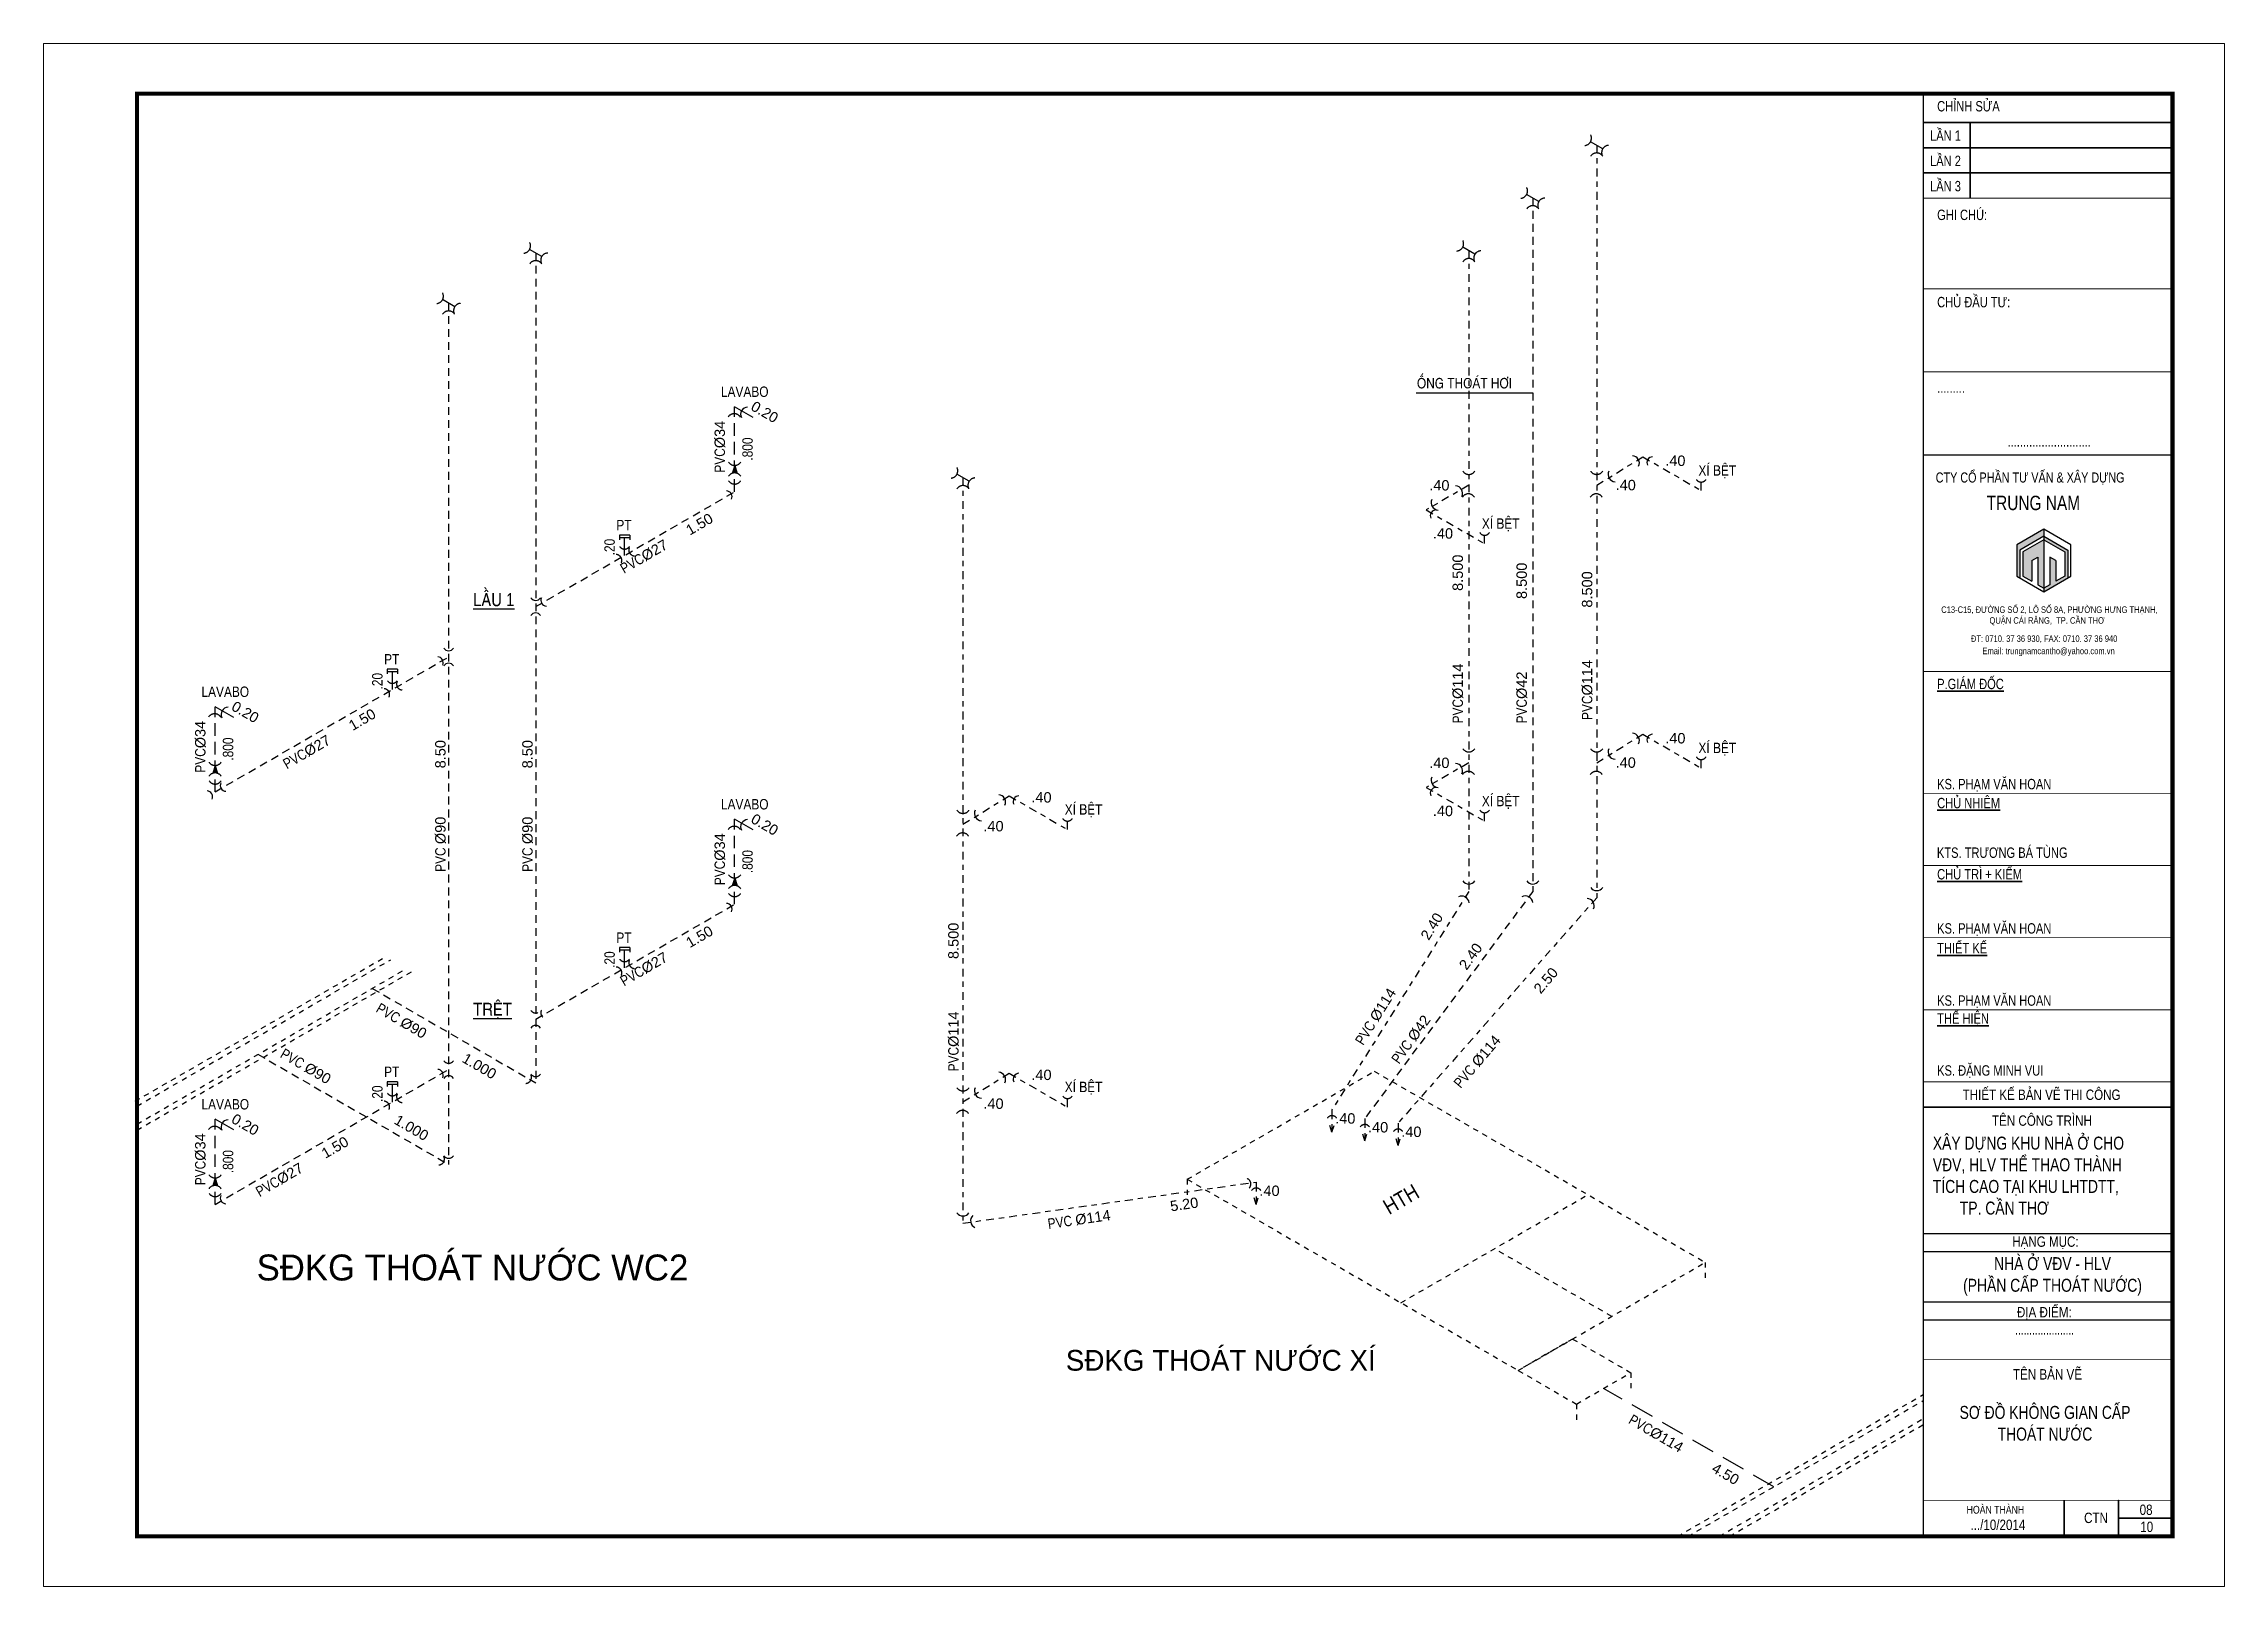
# Model space of a CAD drawing. Header units: millimetres. Extents: x -341 to 79, y 65 to 137.
# Drawn here: x -47.22 to -5.22, y 107.61 to 137.31 of the extents above; entities that cross this region are included whole.
import ezdxf

# ---------------------------------------------------------------- set-up
doc = ezdxf.new("R2010")
doc.units = ezdxf.units.MM
doc.header["$LTSCALE"] = 0.3
doc.header["$MEASUREMENT"] = 0
for name, pattern in [('ACAD_ISO10W100', [18, 12, -3, 0, -3]), ('DASHDOTX2', [2, 1, -0.5, 0, -0.5]), ('DASHEDX2', [1.5, 1, -0.5])]:
    doc.linetypes.add(name, pattern=pattern)
doc.layers.get('0').update_dxf_attribs({"linetype": 'CONTINUOUS', "lineweight": 13})
doc.layers.get('DEFPOINTS').update_dxf_attribs({"linetype": 'CONTINUOUS', "lineweight": 13})
for name, color, linetype in [('CAP NUOC', 6, 'CONTINUOUS'), ('KHUNG', 6, 'CONTINUOUS'), ('LAYER 7', 7, 'CONTINUOUS'), ('LAYER 8', 8, 'CONTINUOUS'), ('LAYER1', 1, 'CONTINUOUS'), ('LAYER5', 5, 'CONTINUOUS'), ('LAYER7', 7, 'CONTINUOUS'), ('ong', 5, 'CONTINUOUS'), ('THOAT NUOC', 5, 'CONTINUOUS'), ('TUONG7', 7, 'CONTINUOUS')]:
    doc.layers.add(name, color=color, linetype=linetype)
doc.styles.add('HELVE-KT', font='VHELVCN.TTF')
doc.styles.add('VNAVO', font='', dxfattribs={"width": 1.1})
doc.styles.add('VNI - HELVE', font='VBOOKMN.TTF', dxfattribs={"width": 0.8})
doc.styles.get('VNAVO').set_extended_font_data('VNarial')

msp = doc.modelspace()

# ---------------------------------------------------------------- texts
at = {"layer": 'LAYER 7', "lineweight": 35, "style": 'VNI - HELVE'}
for s, insert, char_height, width, attachment_point in [('SÔ ÑOÀ KHOÂNG GIAN CAÁP THOAÙT NÖÔÙC', (-8.6703, 111.0839), 0.25, 3.29167, 2), ('{\\fVNI-Helve|b0|i0|c0|p2;08}', (-6.8479, 109.1847), 0.2, 5.319651, 1)]:
    msp.add_mtext(s, dxfattribs=dict(at, insert=insert, char_height=char_height, width=width, attachment_point=attachment_point))
at = {"layer": 'LAYER1', "linetype": 'Continuous', "ltscale": 0.05}
for s, insert, char_height, width, attachment_point, style in [('LAVABO', (-34.171, 130.5063), 0.2, 5.705631, 7, 'HELVE-KT'), ('OÁNG THOAÙT HÔI ', (-20.7659, 130.668), 0.2, 4.564505, 7, 'HELVE-KT'), ('XÍ BEÄT', (-14.6211, 128.9432), 0.2, 4.564505, 9, 'HELVE-KT'), ('PT', (-35.8925, 127.9402), 0.2, 4.564505, 9, 'HELVE-KT'), ('XÍ BEÄT', (-18.7923, 127.9203), 0.2, 4.564505, 9, 'HELVE-KT'), ('{\\LLAÀU 1}', (-38.9438, 126.4749), 0.25, 5.705631, 7, 'HELVE-KT'), ('PT', (-40.3654, 125.3578), 0.2, 4.564505, 9, 'HELVE-KT'), ('LAVABO', (-44.1753, 124.7303), 0.2, 5.705631, 7, 'HELVE-KT'), ('XÍ BEÄT', (-14.6211, 123.6011), 0.2, 4.564505, 9, 'HELVE-KT'), ('LAVABO', (-34.171, 122.5642), 0.2, 5.705631, 7, 'HELVE-KT'), ('XÍ BEÄT', (-26.8255, 122.4165), 0.2, 4.564505, 9, 'HELVE-KT'), ('XÍ BEÄT', (-18.7923, 122.5782), 0.2, 4.564505, 9, 'HELVE-KT'), ('PT', (-35.8925, 119.9982), 0.2, 4.564505, 9, 'HELVE-KT'), ('{\\LTREÄT}', (-38.9438, 118.5329), 0.25, 5.705631, 7, 'HELVE-KT'), ('PT', (-40.3654, 117.4158), 0.2, 4.564505, 9, 'HELVE-KT'), ('XÍ BEÄT', (-26.8255, 117.0743), 0.2, 4.564505, 9, 'HELVE-KT'), ('LAVABO', (-44.1753, 116.7883), 0.2, 5.705631, 7, 'HELVE-KT'), ('{\\fVNI-Avo|b0|i0|c0|p2;    SÑKG THOAÙT NÖÔÙC WC2}', (-43.8556, 113.9987), 0.5, 14.48438, 1, 'VNAVO'), ('\\pi0.05647;{\\fVNI-Avo|b0|i0|c0|p2;SÑKG THOAÙT NÖÔÙC XÍ}', (-27.5851, 112.1617), 0.4, 8.096636, 1, 'VNAVO')]:
    msp.add_mtext(s, dxfattribs=dict(at, insert=insert, char_height=char_height, width=width, attachment_point=attachment_point, style=style))
at = {"layer": 'LAYER1', "linetype": 'Continuous', "ltscale": 0.05, "style": 'HELVE-KT'}
for s, insert, char_height, attachment_point, rotation in [('{\\fArial|b0|i0|c0|p34;0.20}', (-33.0423, 130.1695), 0.2, 3, 330), (' PVC{\\fArial|b0|i0|c0|p34;%%C34}', (-34.0864, 128.9869), 0.2, 7, 90), ('.800', (-33.5564, 129.2821), 0.2, 7, 90), ('{\\fArial|b0|i0|c0|p34;.40}', (-15.5941, 129.3791), 0.2, 3, 359.27145), ('{\\fArial|b0|i0|c0|p34;.40}', (-20.139, 128.9057), 0.2, 3, 359.27145), ('{\\fArial|b0|i0|c0|p34;.40}', (-16.5502, 128.9103), 0.2, 3, 359.27145), (' PVC{\\fArial|b0|i0|c0|p34;%%C27      1.50 }', (-34.4011, 128.2832), 0.2, 3, 30.1969), ('.20', (-36.2133, 127.4592), 0.2, 7, 90), ('{\\fArial|b0|i0|c0|p34;.40}', (-20.07, 127.9792), 0.2, 3, 359.27145), (' {\\H0.8x;PVC\\fArial|b0|i0|c0|p34;%%C114                  8.500}', (-19.8734, 124.1431), 0.25, 7, 90), (' {\\H0.8x;PVC\\fArial|b0|i0|c0|p34;%%C42                  8.500}', (-18.6423, 124.1431), 0.25, 7, 90), (' {\\H0.8x;PVC\\fArial|b0|i0|c0|p34;%%C114             8.500}', (-17.3822, 124.2098), 0.25, 7, 90), ('.20', (-40.6861, 124.8768), 0.2, 7, 90), ('{\\fArial|b0|i0|c0|p34;0.20}', (-43.0466, 124.3935), 0.2, 3, 330), (' PVC{\\fArial|b0|i0|c0|p34;%%C27      1.50 }', (-40.8953, 124.521), 0.2, 3, 30.1969), (' PVC{\\fArial|b0|i0|c0|p34;%%C34}', (-44.0907, 123.2109), 0.2, 7, 90), ('.800', (-43.5606, 123.5061), 0.2, 7, 90), ('{\\fArial|b0|i0|c0|p34;.40}', (-15.5941, 124.037), 0.2, 3, 359.27145), (' PVC {\\fArial|b0|i0|c0|p34;%%C90            8.50}', (-39.4669, 121.3013), 0.2, 7, 90), (' PVC {\\fArial|b0|i0|c0|p34;%%C90            8.50}', (-37.7896, 121.3013), 0.2, 7, 90), ('{\\fArial|b0|i0|c0|p34;.40}', (-20.139, 123.5635), 0.2, 3, 359.27145), ('{\\fArial|b0|i0|c0|p34;.40}', (-16.5502, 123.5681), 0.2, 3, 359.27145), ('{\\fArial|b0|i0|c0|p34;.40}', (-27.802, 122.8987), 0.2, 3, 359.27145), ('{\\fArial|b0|i0|c0|p34;.40}', (-20.07, 122.6371), 0.2, 3, 359.27145), ('{\\fArial|b0|i0|c0|p34;0.20}', (-33.0423, 122.2274), 0.2, 3, 330), ('{\\fArial|b0|i0|c0|p34;.40}', (-28.7257, 122.3441), 0.2, 3, 359.27145), (' PVC{\\fArial|b0|i0|c0|p34;%%C34}', (-34.0864, 121.0448), 0.2, 7, 90), ('.800', (-33.5564, 121.34), 0.2, 7, 90), ('PVC {\\fArial|b0|i0|c0|p34;%%C114               2.40}', (-20.4217, 120.601), 0.2, 3, 58.02867), (' PVC{\\fArial|b0|i0|c0|p34;%%C27      1.50 }', (-34.4011, 120.3411), 0.2, 3, 30.1969), (' {\\H0.8x;PVC\\fArial|b0|i0|c0|p34;%%C114             8.500}', (-29.5866, 117.4445), 0.25, 7, 90), ('.20', (-36.2133, 119.5172), 0.2, 7, 90), ('PVC {\\fArial|b0|i0|c0|p34;%%C42               2.40}', (-19.6547, 120.0182), 0.2, 3, 54.23019), ('PVC {\\fArial|b0|i0|c0|p34;%%C114               2.50}', (-18.1847, 119.5469), 0.2, 3, 49.7248), ('PVC {\\fArial|b0|i0|c0|p34;%%C90           1.000 }', (-40.7306, 118.8525), 0.2, 1, 329.8031), ('PVC {\\fArial|b0|i0|c0|p34;%%C90                   1.000 }', (-42.575, 117.9772), 0.2, 1, 329.8031), ('.20', (-40.6861, 116.9348), 0.2, 7, 90), ('{\\fArial|b0|i0|c0|p34;.40}', (-27.802, 117.5566), 0.2, 3, 359.27145), ('{\\fArial|b0|i0|c0|p34;.40}', (-28.7257, 117.0019), 0.2, 3, 359.27145), ('{\\fArial|b0|i0|c0|p34;0.20}', (-43.0466, 116.4515), 0.2, 3, 330), ('{\\fArial|b0|i0|c0|p34;.40}', (-21.9505, 116.7174), 0.2, 3, 359.27145), ('{\\fArial|b0|i0|c0|p34;.40}', (-21.3188, 116.5475), 0.2, 3, 359.27145), ('{\\fArial|b0|i0|c0|p34;.40}', (-20.6782, 116.4603), 0.2, 3, 359.27145), (' PVC{\\fArial|b0|i0|c0|p34;%%C34}', (-44.0907, 115.2689), 0.2, 7, 90), ('.800', (-43.5606, 115.5641), 0.2, 7, 90), (' PVC{\\fArial|b0|i0|c0|p34;%%C27      1.50 }', (-41.4201, 116.2851), 0.2, 3, 30.1969), ('PVC {\\fArial|b0|i0|c0|p34;%%C114               5.20}', (-24.9938, 115.1039), 0.2, 3, 8.19452), ('{\\fArial|b0|i0|c0|p34;.40}', (-23.4102, 115.3247), 0.2, 3, 359.27145), ('HTH', (-20.843, 115.3703), 0.3, 3, 30.1969), (' PVC{\\fArial|b0|i0|c0|p34;%%C114         4.50   }', (-16.6634, 110.9634), 0.2, 1, 329.8031)]:
    msp.add_mtext(s, dxfattribs=dict(at, insert=insert, char_height=char_height, attachment_point=attachment_point, rotation=rotation))

# ---------------------------------------------------------------- blocks, each defined once
blk = doc.blocks.new('AAEER')
at = {"linetype": 'Continuous', "ltscale": 0.08}
h = blk.add_hatch(color=8, dxfattribs=at)
h.paths.add_polyline_path([(377.886, 656.949), (377.886, 657.083), (377.366, 656.782), (377.366, 656.181), (377.423, 656.148), (377.423, 656.682)])
h.paths.add_polyline_path([(377.886, 656.882), (377.481, 656.649), (377.481, 656.181), (377.655, 656.081), (377.655, 656.482), (377.771, 656.548), (377.771, 656.014), (377.886, 655.947)])
blk.add_hatch(color=8, dxfattribs=at).paths.add_polyline_path([(378.118, 656.482), (378.002, 656.548), (378.002, 656.014), (377.886, 655.947), (377.886, 655.88), (378.349, 656.148), (378.349, 656.682), (377.886, 656.949), (377.886, 656.882), (378.291, 656.649), (378.291, 656.181), (378.118, 656.081)])
for p, q in [((377.886, 656.949), (377.423, 656.682)), ((377.886, 656.882), (377.481, 656.649)), ((377.886, 657.083), (377.886, 656.949)), ((377.886, 657.083), (377.886, 655.88)), ((377.886, 656.949), (378.349, 656.682)), ((377.886, 656.882), (377.886, 655.947)), ((377.886, 656.882), (378.291, 656.649)), ((377.423, 656.682), (377.423, 656.148)), ((377.481, 656.649), (377.481, 656.181)), ((377.655, 656.482), (377.771, 656.548)), ((377.655, 656.482), (377.655, 656.081)), ((377.771, 656.548), (377.771, 656.014)), ((378.118, 656.482), (378.002, 656.548)), ((378.002, 656.548), (378.002, 656.014)), ((378.118, 656.482), (378.118, 656.081)), ((378.291, 656.649), (378.291, 656.181)), ((378.349, 656.682), (378.349, 656.148))]:
    blk.add_line(p, q, dxfattribs=at)
blk.add_lwpolyline([(377.366, 656.181), (377.886, 655.88), (378.407, 656.181), (378.407, 656.782), (377.886, 657.083), (377.366, 656.782)], close=True, dxfattribs=at)
for points in [[(377.481, 656.181), (377.655, 656.081)], [(378.291, 656.181), (378.118, 656.081)], [(377.771, 656.014), (377.886, 655.947)], [(378.002, 656.014), (377.886, 655.947)]]:
    blk.add_lwpolyline(points, dxfattribs=at)
for points in [[(375.565, 643.528), (380.365, 643.528)], [(375.565, 643.18), (380.365, 643.18)], [(375.565, 642.208), (380.365, 642.208)], [(375.565, 641.861), (380.365, 641.861)]]:
    blk.add_lwpolyline(points)
at = {"layer": 'LAYER 7', "lineweight": 35}
for points in [[(375.565, 664.914), (380.365, 664.914)], [(376.469, 663.456), (376.469, 664.914)], [(375.565, 664.428), (380.365, 664.428)], [(375.565, 663.942), (380.365, 663.942)], [(375.565, 645.958), (380.365, 645.958)], [(378.282, 638.389), (378.282, 637.695)], [(379.323, 638.389), (379.323, 638.389), (379.323, 637.695)], [(379.323, 638.042), (380.365, 638.042)]]:
    blk.add_lwpolyline(points, dxfattribs=at)
at = {"layer": 'LAYER7', "const_width": 0.0278}
blk.add_lwpolyline([(380.365, 665.47), (375.565, 665.47), (375.565, 637.695), (380.365, 637.695)], close=True, dxfattribs=at)
at = {"layer": 'LAYER7'}
for points, const_width in [([(375.565, 663.456), (380.365, 663.456)], 0.0174), ([(375.565, 661.712), (380.365, 661.712)], 0.0174), ([(375.565, 660.112), (380.365, 660.112)], 0.0174), ([(375.565, 658.512), (380.365, 658.512)], 0.0212), ([(375.565, 654.346), (380.365, 654.346)], 0.0174), ([(375.565, 651.999), (380.365, 651.999)], 0.0174), ([(375.565, 650.61), (380.365, 650.61)], 0.0174), ([(375.565, 649.221), (380.365, 649.221)], 0.0174), ([(375.565, 647.833), (380.365, 647.833)], 0.0174), ([(375.565, 646.444), (380.365, 646.444)], 0.0174), ([(375.565, 641.097), (380.365, 641.097)], 0.0174), ([(375.565, 638.389), (380.365, 638.389)], 0.0174)]:
    blk.add_lwpolyline(points, dxfattribs=dict(at, const_width=const_width))
at = {"layer": 'LAYER 7', "lineweight": 35, "style": 'VNI - HELVE'}
for s, insert, char_height, width, attachment_point in [('CHÆNH SÖÛA', (375.833, 665.327), 0.2, 5.31965, 1), ('LAÀN 1', (375.696, 664.761), 0.2, 5.31965, 1), ('LAÀN 2', (375.696, 664.275), 0.2, 5.31965, 1), ('LAÀN 3', (375.696, 663.789), 0.2, 5.31965, 1), ('GHI CHUÙ:', (375.833, 663.236), 0.2, 5.31965, 1), ('CHUÛ ÑAÀU TÖ:', (375.833, 661.556), 0.2, 5.31965, 1), ('.........', (375.833, 659.91), 0.2, 5.31965, 1), ('...........................', (377.188, 658.873), 0.2, 5.31965, 1), ('{\\LP.GIAÙM ÑOÁC}', (375.833, 654.205), 0.2, 5.31965, 1), ('KS. PHAÏM VAÊN HOAN', (375.833, 652.277), 0.2, 5.31965, 1), ('{\\LCHUÛ NHIEÄM}', (375.833, 651.912), 0.2, 5.31965, 1), ('KTS. TRÖÔNG BAÙ TUØNG', (375.828, 650.957), 0.2, 5.31965, 1), ('{\\LCHUÛ TRÌ + KIEÅM}', (375.833, 650.542), 0.2, 5.31965, 1), ('KS. PHAÏM VAÊN HOAN', (375.833, 649.499), 0.2, 5.31965, 1), ('{\\LTHIEÁT KEÁ}', (375.833, 649.118), 0.2, 5.31965, 1), ('KS. PHAÏM VAÊN HOAN', (375.833, 648.11), 0.2, 5.31965, 1), ('{\\LTHEÅ HIEÄN}', (375.833, 647.765), 0.2, 5.31965, 1), ('KS. ÑAËNG MINH VUI', (375.833, 646.764), 0.2, 5.31965, 1), ('{\\fVNI-Helve|b0|i0|c0|p2;THIEÁT KEÁ BAÛN VEÕ THI COÂNG}', (376.323, 646.297), 0.2, 5.31965, 1), ('{\\fVNI-Helve|b0|i0|c0|p2;TEÂN COÂNG TRÌNH}', (376.889, 645.799), 0.2, 5.31965, 1), ('XAÂY DÖÏNG KHU NHAØ ÔÛ CHO\\PVÑV, HLV THEÅ THAO THAØNH \\PTÍCH CAO TAÏI KHU LHTDTT, \\P       TP. CAÀN THÔ', (375.75, 645.39), 0.25, 7.09083, 1), ('{\\fVNI-Helve|b0|i0|c0|p2;HAÏNG MUÏC:}', (377.279, 643.469), 0.2, 5.31965, 1), ('NHAØ ÔÛ VÑV - HLV\\P(PHAÀN CAÁP THOAÙT NÖÔÙC)', (378.055, 643.07), 0.25, 4.30245, 2), ('{\\fVNI-Helve|b0|i0|c0|p2;ÑÒA ÑIEÅM:}', (377.37, 642.111), 0.2, 5.31965, 1), ('{\\fVNI-Helve|b0|i0|c0|p2;.....................}', (377.337, 641.754), 0.17359, 5.31965, 1), ('{\\fVNI-Helve|b0|i0|c0|p2;TEÂN BAÛN VEÕ}', (377.294, 640.914), 0.2, 5.31965, 1), ('{\\fVNI-Helve|b0|i0|c0|p2;HOAØN THAØNH}', (376.401, 638.282), 0.15, 5.31965, 1), ('{\\fVNI-Helve|b0|i0|c0|p2;.../10/2014}', (376.475, 638.017), 0.2, 5.31965, 1), ('{\\fVNI-Helve|b0|i0|c0|p2;CTN}', (378.663, 638.151), 0.2, 5.31965, 1), ('{\\fVNI-Helve|b0|i0|c0|p2;10}', (379.745, 637.978), 0.2, 5.31965, 1)]:
    blk.add_mtext(s, dxfattribs=dict(at, insert=insert, char_height=char_height, width=width, attachment_point=attachment_point))
at = {"layer": 'LAYER5', "attachment_point": 1, "style": 'VNI - HELVE'}
for s, insert, char_height, width in [('{\\H0.9774x;CTY COÅ PHAÀN TÖ VAÁN & XAÂY DÖÏNG} ', (375.805, 658.177), 0.19891, 4.67984), ('TRUNG NAM', (376.787, 657.729), 0.2777, 3.59296), ('{\\fVNI-Helve|b0|i0|c0|p2;C13-C15, ÑÖÔØNG SOÁ 2, LOÂ SOÁ 8A, PHÖÔØNG HÖNG THAÏNH, \\P                       QUAÄN CAÙI RAÊNG,  TP. CAÀN THÔ}', (375.912, 655.598), 0.12499, 8.0242), ('{\\fVNI-Helve|b0|i0|c0|p2;ÑT: 0710. 37 36 930, FAX: 0710. 37 36 940}', (376.484, 655.04), 0.12499, 8.0242), ('{\\fVNI-Helve|b0|i0|c0|p2;Email: trungnamcantho@yahoo.com.vn}', (376.706, 654.803), 0.12499, 8.0242)]:
    blk.add_mtext(s, dxfattribs=dict(at, insert=insert, char_height=char_height, width=width))

# ---------------------------------------------------------------- hatches: boundary and pattern name
at = {"layer": 'THOAT NUOC', "linetype": 'DASHEDX2', "ltscale": 3}
for points in [[(-33.9063, 129.1906), (-33.9063, 129.1906), (-33.8607, 129.0359, 0.2083886), (-33.9551, 129.0363)], [(-43.9106, 123.4146), (-43.9106, 123.4146), (-43.865, 123.26, 0.2083886), (-43.9594, 123.2603)], [(-33.9063, 121.2485), (-33.9063, 121.2485), (-33.8607, 121.0939, 0.2083886), (-33.9551, 121.0943)], [(-43.9106, 115.4726), (-43.9106, 115.4726), (-43.865, 115.3179, 0.2083886), (-43.9594, 115.3183)]]:
    msp.add_hatch(color=256, dxfattribs=at).paths.add_polyline_path(points)

# ---------------------------------------------------------------- linework, layer by layer
at = {"layer": 'CAP NUOC', "linetype": 'Continuous', "ltscale": 0.08}
msp.add_arc((-37.5259, 126.5938), 0.1134, 154.26483, 266.28695, dxfattribs=at)
at = {"layer": 'DEFPOINTS', "linetype": 'Continuous', "ltscale": 0.08}
msp.add_lwpolyline([(-47.2157, 107.6101), (-5.2157, 107.6101), (-5.2157, 137.3101), (-47.2157, 137.3101)], close=True, dxfattribs=at)
at = {"layer": 'KHUNG', "linetype": 'Continuous', "ltscale": 0.08}
for centre, radius, start, end in [((-16.6249, 129.2343), 0.1417, 334.72275, 86.74486), ((-16.9432, 129.0183), 0.1417, 154.72275, 266.74486), ((-16.2242, 129.2433), 0.1134, 93.25514, 205.27725), ((-34.0706, 128.5877), 0.1134, 334.26483, 86.28695), ((-20.3509, 128.4724), 0.1417, 154.72275, 266.74486), ((-20.0299, 128.6537), 0.1417, 334.72275, 86.74486), ((-20.3954, 128.2204), 0.1134, 93.25514, 205.27725), ((-37.7377, 126.7004), 0.1104, 213.21396, 326.78604), ((-37.7377, 126.2369), 0.1134, 34.26483, 146.28695), ((-39.415, 125.732), 0.1104, 213.21396, 326.78604), ((-39.6326, 125.3922), 0.1134, 334.72275, 86.74486), ((-39.415, 125.2685), 0.1134, 34.26483, 146.28695), ((-16.6249, 123.8921), 0.1417, 334.72275, 86.74486), ((-16.2242, 123.9011), 0.1134, 93.25514, 205.27725), ((-16.9432, 123.6761), 0.1417, 154.72275, 266.74486), ((-43.7002, 123.0291), 0.1134, 154.26483, 266.28695), ((-20.3509, 123.1303), 0.1417, 154.72275, 266.74486), ((-20.0299, 123.3116), 0.1417, 334.72275, 86.74486), ((-44.0748, 122.8117), 0.1134, 334.26483, 86.28695), ((-28.8293, 122.7075), 0.1417, 334.72275, 86.74486), ((-28.4286, 122.7165), 0.1134, 93.25514, 205.27725), ((-20.3954, 122.8782), 0.1134, 93.25514, 205.27725), ((-29.1477, 122.4915), 0.1417, 154.72275, 266.74486), ((-19.767, 121.2666), 0.138, 213.21397, 326.78603), ((-18.5359, 121.2666), 0.138, 213.21397, 326.78603), ((-17.3048, 121.1415), 0.138, 213.21397, 326.78603), ((-34.0706, 120.6456), 0.1134, 334.26483, 86.28695), ((-19.9015, 120.7573), 0.1417, 5.80406, 117.82617), ((-18.676, 120.7591), 0.1417, 7.07864, 119.10075), ((-17.4952, 120.7123), 0.1417, 334.72275, 86.74486), ((-37.7377, 118.2949), 0.1134, 34.26483, 146.28695), ((-39.415, 117.79), 0.1104, 213.21396, 326.78604), ((-39.6326, 117.4501), 0.1134, 334.72275, 86.74486), ((-39.415, 117.3265), 0.1134, 34.26483, 146.28695), ((-37.7377, 117.5332), 0.1104, 213.21396, 326.78604), ((-29.1477, 117.1494), 0.1417, 154.72275, 266.74486), ((-28.8293, 117.3654), 0.1417, 334.72275, 86.74486), ((-28.4286, 117.3744), 0.1134, 93.25514, 205.27725), ((-39.415, 115.962), 0.1104, 213.21396, 326.78604), ((-43.7002, 115.0871), 0.1134, 154.26483, 266.28695), ((-29.5092, 114.8791), 0.138, 213.21397, 326.78603), ((-29.2214, 114.6464), 0.1417, 133.49871, 245.52082)]:
    msp.add_arc(centre, radius, start, end, dxfattribs=at)
at = {"layer": 'LAYER 8', "linetype": 'DASHEDX2', "ltscale": 0.2}
for points in [[(-45.4509, 116.9515), (-40.6294, 119.7315)], [(-45.4157, 116.8564), (-40.5293, 119.6738)], [(-45.4157, 116.5101), (-40.2292, 119.5005)], [(-45.4157, 116.3947), (-40.1292, 119.4427)], [(-25.1905, 115.4469), (-21.5878, 117.5269)], [(-21.5878, 117.5269), (-15.2139, 113.8469)], [(-25.1905, 115.4469), (-18.8165, 111.7669)], [(-25.1905, 115.4469), (-25.1905, 115.0945)], [(-21.0752, 113.0709), (-17.4725, 115.1509)], [(-17.0152, 112.8069), (-19.2739, 114.1109)], [(-18.8165, 111.7669), (-15.2139, 113.8469)], [(-15.2139, 113.8469), (-15.2139, 113.4945)], [(-17.7691, 112.3716), (-18.8165, 111.7669), (-17.6941, 111.1188), (-16.6479, 111.7228)], [(-17.7691, 112.3716), (-16.6479, 111.7228)], [(-16.6479, 111.7228), (-16.6479, 111.3704)], [(-15.748, 108.5726), (-11.0153, 111.3014)], [(-17.6941, 111.1188), (-17.6941, 110.7664)], [(-15.5478, 108.5726), (-11.0153, 111.1859)], [(-14.9472, 108.5726), (-11.0153, 110.8396)], [(-14.747, 108.5726), (-11.0153, 110.7242)]]:
    msp.add_lwpolyline(points, dxfattribs=at)
at = {"layer": 'LAYER5', "linetype": 'DASHDOTX2'}
for points in [[(-17.187, 135.2871), (-17.4225, 135.4225)], [(-29.3914, 128.8838), (-29.6269, 129.0193)], [(-22.4024, 116.3554), (-22.4417, 116.484)], [(-22.4024, 116.3554), (-22.3631, 116.484)], [(-21.7707, 116.1854), (-21.81, 116.314)], [(-21.7707, 116.1854), (-21.7314, 116.314)], [(-21.1301, 116.0982), (-21.1694, 116.2268)], [(-21.1301, 116.0982), (-21.0907, 116.2268)], [(-23.8621, 114.9626), (-23.9014, 115.0913)], [(-23.8621, 114.9626), (-23.8228, 115.0913)]]:
    msp.add_lwpolyline(points, dxfattribs=at)
at = {"layer": 'LAYER5', "linetype": 'DASHEDX2', "ltscale": 1.5}
for points in [[(-18.4182, 134.2713), (-18.6536, 134.4067)], [(-37.62, 133.2142), (-37.8555, 133.3496)], [(-19.6493, 133.2555), (-19.8848, 133.3909)], [(-39.2973, 132.2458), (-39.5328, 132.3813)], [(-36.0267, 127.4589), (-36.0267, 127.7975)], [(-40.4996, 124.8765), (-40.4996, 125.2151)], [(-36.0267, 119.5169), (-36.0267, 119.8555)], [(-40.4996, 116.9344), (-40.4996, 117.2731)], [(-13.8917, 109.5275), (-17.171, 111.4208)]]:
    msp.add_lwpolyline(points, dxfattribs=at)
at = {"layer": 'LAYER5', "linetype": 'DASHEDX2', "ltscale": 0.5}
for points in [[(-18.5359, 134.339), (-18.5359, 120.9896)], [(-37.7377, 133.2819), (-37.7377, 117.3039)], [(-39.415, 132.3135), (-39.415, 115.7326)], [(-37.7377, 126.4711), (-33.9077, 128.6823)], [(-43.912, 122.9063), (-39.415, 125.5027)], [(-18.5359, 120.9896), (-21.7707, 116.6169)], [(-37.7377, 118.529), (-33.9077, 120.7403)], [(-40.8863, 119.1217), (-37.7377, 117.3039)], [(-43.0871, 117.8527), (-39.415, 115.7326)], [(-43.912, 114.9643), (-39.415, 117.5606)]]:
    msp.add_lwpolyline(points, dxfattribs=at)
at = {"layer": 'LAYER5', "linetype": 'Continuous', "ltscale": 0.08}
for points in [[(-35.9269, 127.8502), (-36.1266, 127.8502)], [(-36.1266, 127.8502), (-36.1266, 127.7583)], [(-35.9269, 127.7975), (-36.1266, 127.7975)], [(-35.9269, 127.8502), (-35.9269, 127.7583)], [(-40.3998, 125.2678), (-40.5994, 125.2678)], [(-40.5994, 125.2678), (-40.5994, 125.1759)], [(-40.3998, 125.2151), (-40.5994, 125.2151)], [(-40.3998, 125.2678), (-40.3998, 125.1759)], [(-35.9269, 119.9082), (-36.1266, 119.9082)], [(-36.1266, 119.9082), (-36.1266, 119.8162)], [(-35.9269, 119.8555), (-36.1266, 119.8555)], [(-35.9269, 119.9082), (-35.9269, 119.8162)], [(-40.3998, 117.3258), (-40.5994, 117.3258)], [(-40.5994, 117.3258), (-40.5994, 117.2338)], [(-40.3998, 117.2731), (-40.5994, 117.2731)], [(-40.3998, 117.3258), (-40.3998, 117.2338)]]:
    msp.add_lwpolyline(points, dxfattribs=at)
at = {"layer": 'LAYER5', "linetype": 'ACAD_ISO10W100', "ltscale": 0.05}
for points in [[(-22.4024, 116.7869), (-22.4024, 116.3554)], [(-21.7707, 116.6169), (-21.7707, 116.1854)], [(-21.1301, 116.5298), (-21.1301, 116.0982)], [(-23.8621, 115.3942), (-23.8621, 114.9626)]]:
    msp.add_lwpolyline(points, dxfattribs=at)
at = {"layer": 'LAYER5', "linetype": 'DASHEDX2', "ltscale": 3}
for centre, radius, start, end in [((-17.5471, 135.4901), 0.1417, 274.93493, 26.95704), ((-17.0679, 135.2103), 0.1417, 92.78012, 204.80224), ((-17.3048, 135.0669), 0.138, 33.21397, 146.78603), ((-29.7515, 129.0869), 0.1417, 274.93493, 26.95704), ((-29.2723, 128.807), 0.1417, 92.78012, 204.80224), ((-29.5092, 128.6637), 0.138, 33.21397, 146.78603), ((-36.1931, 127.3613), 0.1134, 334.72275, 86.74486), ((-36.0267, 127.6882), 0.1104, 213.21397, 326.78603), ((-35.8314, 127.5617), 0.1134, 154.72275, 266.74486), ((-40.6659, 124.7789), 0.1134, 334.72275, 86.74486), ((-40.4996, 125.1058), 0.1104, 213.21397, 326.78603), ((-40.3042, 124.9793), 0.1134, 154.72275, 266.74486), ((-36.1931, 119.4193), 0.1134, 334.72275, 86.74486), ((-36.0267, 119.7462), 0.1104, 213.21397, 326.78603), ((-35.8314, 119.6196), 0.1134, 154.72275, 266.74486), ((-37.9331, 117.4067), 0.1134, 273.25514, 25.27725), ((-40.6659, 116.8368), 0.1134, 334.72275, 86.74486), ((-40.4996, 117.1638), 0.1104, 213.21397, 326.78603), ((-40.3042, 117.0372), 0.1134, 154.72275, 266.74486), ((-39.6104, 115.8354), 0.1134, 273.25514, 25.27725), ((-24.0778, 115.3565), 0.1134, 315.66214, 67.68425)]:
    msp.add_arc(centre, radius, start, end, dxfattribs=at)
at = {"layer": 'LAYER5', "linetype": 'DASHEDX2', "ltscale": 1.5}
for centre, radius, start, end in [((-18.7782, 134.4743), 0.1417, 274.93493, 26.95704), ((-18.5359, 134.0511), 0.138, 33.21397, 146.78603), ((-18.2991, 134.1945), 0.1417, 92.78012, 204.80224), ((-37.98, 133.4172), 0.1417, 274.93493, 26.95704), ((-37.5009, 133.1374), 0.1417, 92.78012, 204.80224), ((-20.0093, 133.4585), 0.1417, 274.93493, 26.95704), ((-19.767, 133.0353), 0.138, 33.21397, 146.78603), ((-19.5302, 133.1787), 0.1417, 92.78012, 204.80224), ((-37.7377, 132.994), 0.138, 33.21397, 146.78603), ((-39.6573, 132.4488), 0.1417, 274.93493, 26.95704), ((-39.1782, 132.169), 0.1417, 92.78012, 204.80224), ((-39.415, 132.0256), 0.138, 33.21397, 146.78603)]:
    msp.add_arc(centre, radius, start, end, dxfattribs=at)
at = {"layer": 'LAYER5', "linetype": 'DASHEDX2', "ltscale": 0.5}
for centre, radius, start, end in [((-37.7377, 118.7584), 0.1104, 213.21396, 326.78604), ((-37.5259, 118.6518), 0.1134, 154.26483, 266.28695)]:
    msp.add_arc(centre, radius, start, end, dxfattribs=at)
at = {"layer": 'LAYER5', "linetype": 'DASHDOTX2'}
for centre in [(-22.4024, 116.5652), (-21.7707, 116.3952), (-21.1301, 116.308), (-23.8621, 115.1724)]:
    msp.add_arc(centre, 0.1065, 34.06038, 146.0825, dxfattribs=at)
at = {"layer": 'LAYER7', "linetype": 'Continuous', "const_width": 0.08}
msp.add_lwpolyline([(-6.2157, 136.3475), (-45.4157, 136.3475), (-45.4157, 108.5726), (-6.2157, 108.5726)], close=True, dxfattribs=at)
at = {"layer": 'ong', "linetype": 'DASHDOTX2', "ltscale": 0.5}
for points in [[(-17.3048, 135.3548), (-17.3048, 120.8646)], [(-19.767, 133.3232), (-19.767, 120.9896)], [(-29.5092, 128.9516), (-29.5092, 114.6022)], [(-17.3048, 128.8074), (-16.417, 129.3563)], [(-16.417, 129.3563), (-15.2924, 128.707)], [(-19.767, 128.8074), (-20.5882, 128.3334)], [(-20.5882, 128.3334), (-19.4636, 127.6841)], [(-17.3048, 123.4653), (-16.417, 124.0141)], [(-16.417, 124.0141), (-15.2924, 123.3648)], [(-19.767, 123.4653), (-20.5882, 122.9912)], [(-29.5092, 122.2807), (-28.6214, 122.8295)], [(-28.6214, 122.8295), (-27.4968, 122.1802)], [(-20.5882, 122.9912), (-19.4636, 122.3419)], [(-19.767, 120.9896), (-22.4024, 116.7869)], [(-17.3048, 120.8646), (-21.1301, 116.5298)], [(-29.5092, 116.9385), (-28.6214, 117.4874)], [(-28.6214, 117.4874), (-27.4968, 116.8381)], [(-29.5092, 114.6022), (-23.8621, 115.3942)]]:
    msp.add_lwpolyline(points, dxfattribs=at)
at = {"layer": 'ong', "linetype": 'DASHDOTX2'}
for points in [[(-15.2924, 128.707), (-15.2924, 128.8692)], [(-19.4636, 127.6841), (-19.4636, 127.8463)], [(-15.2924, 123.3648), (-15.2924, 123.5271)], [(-27.4968, 122.1802), (-27.4968, 122.3424)], [(-19.4636, 122.3419), (-19.4636, 122.5041)], [(-27.4968, 116.8381), (-27.4968, 117.0003)]]:
    msp.add_lwpolyline(points, dxfattribs=at)
at = {"layer": 'ong', "linetype": 'DASHEDX2', "ltscale": 1.5}
for centre, start, end in [((-19.767, 129.1546), 213.21396, 326.78604), ((-17.3048, 129.1546), 213.21396, 326.78604), ((-19.7752, 128.5045), 33.21396, 146.78604), ((-17.313, 128.5045), 33.21396, 146.78604), ((-19.767, 123.8125), 213.21396, 326.78604), ((-17.3048, 123.8125), 213.21396, 326.78604), ((-19.7752, 123.1624), 33.21396, 146.78604), ((-17.313, 123.1624), 33.21396, 146.78604), ((-29.5092, 122.6278), 213.21396, 326.78604), ((-29.5174, 121.9778), 33.21396, 146.78604), ((-29.5092, 117.2857), 213.21396, 326.78604), ((-29.5174, 116.6356), 33.21396, 146.78604)]:
    msp.add_arc(centre, 0.138, start, end, dxfattribs=at)
at = {"layer": 'ong', "linetype": 'DASHDOTX2'}
for centre in [(-15.2924, 128.9796), (-19.4636, 127.9567), (-15.2924, 123.6374), (-27.4968, 122.4528), (-19.4636, 122.6145), (-27.4968, 117.1107)]:
    msp.add_arc(centre, 0.1104, 213.21396, 326.78604, dxfattribs=at)
at = {"layer": 'THOAT NUOC', "linetype": 'DASHEDX2', "ltscale": 3}
for p, q in [((-33.9063, 129.1906), (-33.9551, 129.0363)), ((-33.9063, 129.1906), (-33.8607, 129.0359)), ((-43.9106, 123.4146), (-43.9594, 123.2603)), ((-43.9106, 123.4146), (-43.865, 123.26)), ((-33.9063, 121.2485), (-33.9551, 121.0943)), ((-33.9063, 121.2485), (-33.8607, 121.0939)), ((-43.9106, 115.4726), (-43.9594, 115.3183)), ((-43.9106, 115.4726), (-43.865, 115.3179))]:
    msp.add_line(p, q, dxfattribs=at)
at = {"layer": 'THOAT NUOC', "linetype": 'DASHEDX2', "ltscale": 0.8}
for points in [[(-33.9077, 128.6823), (-33.9077, 130.3206)], [(-43.912, 122.9063), (-43.912, 124.5447)], [(-33.9077, 120.7403), (-33.9077, 122.3786)], [(-43.912, 114.9643), (-43.912, 116.6026)]]:
    msp.add_lwpolyline(points, dxfattribs=at)
at = {"layer": 'THOAT NUOC', "linetype": 'DASHEDX2', "ltscale": 1.5}
for points in [[(-33.5484, 130.1139), (-33.9077, 130.3206)], [(-43.5526, 124.338), (-43.912, 124.5447)], [(-33.5484, 122.1719), (-33.9077, 122.3786)], [(-43.5526, 116.3959), (-43.912, 116.6026)]]:
    msp.add_lwpolyline(points, dxfattribs=at)
at = {"layer": 'THOAT NUOC', "linetype": 'Continuous', "ltscale": 0.08}
for centre in [(-33.65, 130.1711), (-43.6543, 124.3951), (-33.65, 122.229), (-43.6543, 116.4531)]:
    msp.add_arc(centre, 0.1417, 93.71305, 205.73517, dxfattribs=at)
at = {"layer": 'THOAT NUOC', "linetype": 'DASHEDX2', "ltscale": 3}
for centre, radius, start, end in [((-33.9156, 130.0428), 0.1417, 33.70098, 145.72309), ((-33.9084, 128.9042), 0.1417, 33.70098, 145.72309), ((-33.908, 129.3323), 0.1417, 214.08888, 326.11099), ((-33.9077, 128.969), 0.138, 213.21397, 326.78603), ((-43.9199, 124.2668), 0.1417, 33.70098, 145.72309), ((-43.9127, 123.1282), 0.1417, 33.70098, 145.72309), ((-43.9122, 123.5563), 0.1417, 214.08888, 326.11099), ((-43.912, 123.193), 0.138, 213.21397, 326.78603), ((-33.9156, 122.1007), 0.1417, 33.70098, 145.72309), ((-33.9084, 120.9622), 0.1417, 33.70098, 145.72309), ((-33.908, 121.3902), 0.1417, 214.08888, 326.11099), ((-33.9077, 121.027), 0.138, 213.21397, 326.78603), ((-43.9199, 116.3248), 0.1417, 33.70098, 145.72309), ((-43.9122, 115.6143), 0.1417, 214.08888, 326.11099), ((-43.9127, 115.1862), 0.1417, 33.70098, 145.72309), ((-43.912, 115.251), 0.138, 213.21397, 326.78603)]:
    msp.add_arc(centre, radius, start, end, dxfattribs=at)
at = {"layer": 'TUONG7', "linetype": 'Continuous', "ltscale": 0.08}
msp.add_lwpolyline([(-18.5359, 130.5833), (-20.7806, 130.5833)], dxfattribs=at)

# ---------------------------------------------------------------- block references
at = {"layer": 'LAYER 7', "linetype": 'Continuous'}
msp.add_blockref('AAEER', (-386.5807, -529.1221), dxfattribs=at)

msp.set_redraw_order([(e.dxf.handle, doc.entitydb.next_handle()) for e in msp.query("TEXT MTEXT ATTDEF DIMENSION ARC_DIMENSION")])  # texts and dimensions are drawn at this point

doc.saveas('drawing.dxf')
